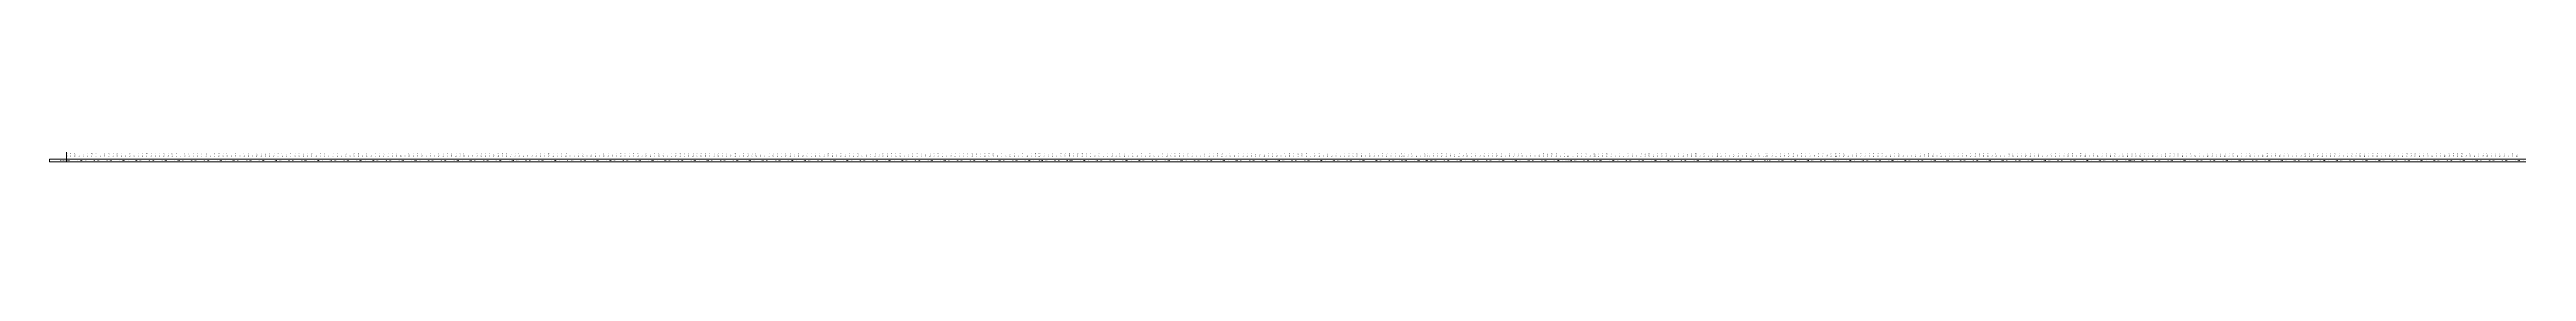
# Model space of a CAD drawing. Header units: metres. Extents: x 478603 to 489313, y 4282657 to 4289463.
# Drawn here: x 483157 to 486083, y 4288760 to 4288763 of the extents above; entities that cross this region are included whole.
import ezdxf

# ---------------------------------------------------------------- set-up
doc = ezdxf.new("R2010")
doc.units = ezdxf.units.M
for name, color, linetype, lineweight in [('PR_ENK_ARAMESAFE', 5, 'Continuous', 0), ('PR_ENK_Z', 96, 'Continuous', 0), ('PR_PROFIL', 153, 'Continuous', 0)]:
    doc.layers.add(name, color=color, linetype=linetype, lineweight=lineweight)
doc.styles.get("Standard").update_dxf_attribs({"font": 'times.ttf'})

msp = doc.modelspace()

# ---------------------------------------------------------------- linework, layer by layer
at = {"layer": 'PR_PROFIL'}
for p, q in [((483177, 4288763.3), (483177, 4288772.4)), ((483157, 4288763.3), (486082.5, 4288763.3)), ((483157, 4288760.3), (483157, 4288763.3)), ((483157, 4288760.3), (486082.5, 4288760.3)), ((483177, 4288760.3), (483177, 4288763.3))]:
    msp.add_line(p, q, dxfattribs=at)

# ---------------------------------------------------------------- texts
at = {"layer": 'PR_ENK_ARAMESAFE'}
for s, p in [('ARAMESAFE', (483168.7, 4288761.3)), ('5.00', (483178.1, 4288761.3)), ('5.00', (483183.1, 4288761.3)), ('5.00', (483188.1, 4288761.3)), ('5.00', (483193.1, 4288761.3)), ('5.00', (483198.1, 4288761.3)), ('5.00', (483203.1, 4288761.3)), ('5.00', (483208.1, 4288761.3)), ('5.00', (483213.1, 4288761.3)), ('5.00', (483218.1, 4288761.3)), ('5.00', (483223.1, 4288761.3)), ('5.00', (483228.1, 4288761.3)), ('5.00', (483233.1, 4288761.3)), ('5.00', (483238.1, 4288761.3)), ('5.00', (483243.1, 4288761.3)), ('5.00', (483248.1, 4288761.3)), ('5.00', (483253.1, 4288761.3)), ('5.00', (483258.1, 4288761.3)), ('5.00', (483263.1, 4288761.3)), ('5.00', (483268.1, 4288761.3)), ('5.00', (483273.1, 4288761.3)), ('5.00', (483278.1, 4288761.3)), ('5.00', (483283.1, 4288761.3)), ('5.00', (483288.1, 4288761.3)), ('5.00', (483293.1, 4288761.3)), ('5.00', (483298.1, 4288761.3)), ('5.00', (483303.1, 4288761.3)), ('5.00', (483308.1, 4288761.3)), ('5.00', (483313.1, 4288761.3)), ('5.00', (483318.1, 4288761.3)), ('5.00', (483323.1, 4288761.3)), ('5.00', (483328.1, 4288761.3)), ('5.00', (483333.1, 4288761.3)), ('5.00', (483338.1, 4288761.3)), ('5.00', (483343.1, 4288761.3)), ('5.00', (483348.1, 4288761.3)), ('5.00', (483353.1, 4288761.3)), ('5.00', (483358.1, 4288761.3)), ('5.00', (483363.1, 4288761.3)), ('5.00', (483368.1, 4288761.3)), ('5.00', (483373.1, 4288761.3)), ('5.00', (483378.1, 4288761.3)), ('5.00', (483383.1, 4288761.3)), ('5.00', (483388.1, 4288761.3)), ('5.00', (483393.1, 4288761.3)), ('5.00', (483398.1, 4288761.3)), ('5.00', (483403.1, 4288761.3)), ('5.00', (483408.1, 4288761.3)), ('5.00', (483413.1, 4288761.3)), ('5.00', (483418.1, 4288761.3)), ('5.00', (483423.1, 4288761.3)), ('5.00', (483428.1, 4288761.3)), ('5.00', (483433.1, 4288761.3)), ('5.00', (483438.1, 4288761.3)), ('5.00', (483443.1, 4288761.3)), ('5.00', (483448.1, 4288761.3)), ('5.00', (483453.1, 4288761.3)), ('5.00', (483458.1, 4288761.3)), ('5.00', (483463.1, 4288761.3)), ('5.00', (483468.1, 4288761.3)), ('5.00', (483473.1, 4288761.3)), ('5.00', (483478.1, 4288761.3)), ('5.00', (483483.1, 4288761.3)), ('5.00', (483488.1, 4288761.3)), ('5.00', (483493.1, 4288761.3)), ('5.00', (483498.1, 4288761.3)), ('5.00', (483503.1, 4288761.3)), ('5.00', (483508.1, 4288761.3)), ('5.00', (483513.1, 4288761.3)), ('5.00', (483518.1, 4288761.3)), ('5.00', (483523.1, 4288761.3)), ('5.00', (483528.1, 4288761.3)), ('5.00', (483533.1, 4288761.3)), ('5.00', (483538.1, 4288761.3)), ('5.00', (483543.1, 4288761.3)), ('5.00', (483548.1, 4288761.3)), ('5.00', (483553.1, 4288761.3)), ('5.00', (483558.1, 4288761.3)), ('5.00', (483563.1, 4288761.3)), ('5.00', (483568.1, 4288761.3)), ('5.00', (483573.1, 4288761.3)), ('5.00', (483578.1, 4288761.3)), ('5.00', (483583.1, 4288761.3)), ('5.00', (483588.1, 4288761.3)), ('5.00', (483593.1, 4288761.3)), ('5.00', (483598.1, 4288761.3)), ('5.00', (483603.1, 4288761.3)), ('5.00', (483608.1, 4288761.3)), ('5.00', (483613.1, 4288761.3)), ('5.00', (483618.1, 4288761.3)), ('5.00', (483623.1, 4288761.3)), ('5.00', (483628.1, 4288761.3)), ('5.00', (483633.1, 4288761.3)), ('5.00', (483638.1, 4288761.3)), ('5.00', (483643.1, 4288761.3)), ('5.00', (483648.1, 4288761.3)), ('5.00', (483653.1, 4288761.3)), ('5.00', (483658.1, 4288761.3)), ('5.00', (483663.1, 4288761.3)), ('5.00', (483668.1, 4288761.3)), ('5.00', (483673.1, 4288761.3)), ('5.00', (483678.1, 4288761.3)), ('5.00', (483683.1, 4288761.3)), ('5.00', (483688.1, 4288761.3)), ('5.00', (483693.1, 4288761.3)), ('5.00', (483698.1, 4288761.3)), ('5.00', (483703.1, 4288761.3)), ('5.00', (483708.1, 4288761.3)), ('5.00', (483713.1, 4288761.3)), ('5.00', (483718.1, 4288761.3)), ('5.00', (483723.1, 4288761.3)), ('5.00', (483728.1, 4288761.3)), ('5.00', (483733.1, 4288761.3)), ('5.00', (483738.1, 4288761.3)), ('5.00', (483743.1, 4288761.3)), ('5.00', (483748.1, 4288761.3)), ('5.00', (483753.1, 4288761.3)), ('5.00', (483758.1, 4288761.3)), ('5.00', (483763.1, 4288761.3)), ('0.55', (483765.9, 4288761.3)), ('4.45', (483768.4, 4288761.3)), ('5.00', (483773.1, 4288761.3)), ('5.00', (483778.1, 4288761.3)), ('5.00', (483783.1, 4288761.3)), ('5.00', (483788.1, 4288761.3)), ('5.00', (483793.1, 4288761.3)), ('5.00', (483798.1, 4288761.3)), ('5.00', (483803.1, 4288761.3)), ('5.00', (483808.1, 4288761.3)), ('5.00', (483813.1, 4288761.3)), ('5.00', (483818.1, 4288761.3)), ('5.00', (483823.1, 4288761.3)), ('5.00', (483828.1, 4288761.3)), ('5.00', (483833.1, 4288761.3)), ('5.00', (483838.1, 4288761.3)), ('5.00', (483843.1, 4288761.3)), ('5.00', (483848.1, 4288761.3)), ('5.00', (483853.1, 4288761.3)), ('5.00', (483858.1, 4288761.3)), ('5.00', (483863.1, 4288761.3)), ('5.00', (483868.1, 4288761.3)), ('5.00', (483873.1, 4288761.3)), ('5.00', (483878.1, 4288761.3)), ('5.00', (483883.1, 4288761.3)), ('5.00', (483888.1, 4288761.3)), ('5.00', (483893.1, 4288761.3)), ('5.00', (483898.1, 4288761.3)), ('5.00', (483903.1, 4288761.3)), ('5.00', (483908.1, 4288761.3)), ('5.00', (483913.1, 4288761.3)), ('5.00', (483918.1, 4288761.3)), ('5.00', (483923.1, 4288761.3)), ('5.00', (483928.1, 4288761.3)), ('5.00', (483933.1, 4288761.3)), ('5.00', (483938.1, 4288761.3)), ('5.00', (483943.1, 4288761.3)), ('5.00', (483948.1, 4288761.3)), ('5.00', (483953.1, 4288761.3)), ('5.00', (483958.1, 4288761.3)), ('5.00', (483963.1, 4288761.3)), ('5.00', (483968.1, 4288761.3)), ('5.00', (483973.1, 4288761.3)), ('5.00', (483978.1, 4288761.3)), ('5.00', (483983.1, 4288761.3)), ('5.00', (483988.1, 4288761.3)), ('5.00', (483993.1, 4288761.3)), ('5.00', (483998.1, 4288761.3)), ('5.00', (484003.1, 4288761.3)), ('5.00', (484008.1, 4288761.3)), ('5.00', (484013.1, 4288761.3)), ('5.00', (484018.1, 4288761.3)), ('5.00', (484023.1, 4288761.3)), ('5.00', (484028.1, 4288761.3)), ('5.00', (484033.1, 4288761.3)), ('5.00', (484038.1, 4288761.3)), ('5.00', (484043.1, 4288761.3)), ('5.00', (484048.1, 4288761.3)), ('5.00', (484053.1, 4288761.3)), ('5.00', (484058.1, 4288761.3)), ('5.00', (484063.1, 4288761.3)), ('5.00', (484068.1, 4288761.3)), ('5.00', (484073.1, 4288761.3)), ('5.00', (484078.1, 4288761.3)), ('5.00', (484083.1, 4288761.3)), ('5.00', (484088.1, 4288761.3)), ('5.00', (484093.1, 4288761.3)), ('5.00', (484098.1, 4288761.3)), ('5.00', (484103.1, 4288761.3)), ('5.00', (484108.1, 4288761.3)), ('5.00', (484113.1, 4288761.3)), ('5.00', (484118.1, 4288761.3)), ('5.00', (484123.1, 4288761.3)), ('5.00', (484128.1, 4288761.3)), ('5.00', (484133.1, 4288761.3)), ('5.00', (484138.1, 4288761.3)), ('5.00', (484143.1, 4288761.3)), ('5.00', (484148.1, 4288761.3)), ('5.00', (484153.1, 4288761.3)), ('5.00', (484158.1, 4288761.3)), ('5.00', (484163.1, 4288761.3)), ('5.00', (484168.1, 4288761.3)), ('5.00', (484173.1, 4288761.3)), ('5.00', (484178.1, 4288761.3)), ('5.00', (484183.1, 4288761.3)), ('5.00', (484188.1, 4288761.3)), ('5.00', (484193.1, 4288761.3)), ('5.00', (484198.1, 4288761.3)), ('5.00', (484203.1, 4288761.3)), ('5.00', (484208.1, 4288761.3)), ('5.00', (484213.1, 4288761.3)), ('5.00', (484218.1, 4288761.3)), ('5.00', (484223.1, 4288761.3)), ('5.00', (484228.1, 4288761.3)), ('5.00', (484233.1, 4288761.3)), ('5.00', (484238.1, 4288761.3)), ('5.00', (484243.1, 4288761.3)), ('5.00', (484248.1, 4288761.3)), ('5.00', (484253.1, 4288761.3)), ('5.00', (484258.1, 4288761.3)), ('5.00', (484263.1, 4288761.3)), ('5.00', (484268.1, 4288761.3)), ('5.00', (484273.1, 4288761.3)), ('5.00', (484278.1, 4288761.3)), ('5.00', (484283.1, 4288761.3)), ('5.00', (484288.1, 4288761.3)), ('5.00', (484293.1, 4288761.3)), ('5.00', (484298.1, 4288761.3)), ('5.00', (484303.1, 4288761.3)), ('5.00', (484308.1, 4288761.3)), ('5.00', (484313.1, 4288761.3)), ('5.00', (484318.1, 4288761.3)), ('3.59', (484322.4, 4288761.3)), ('1.41', (484324.9, 4288761.3)), ('5.00', (484328.1, 4288761.3)), ('5.00', (484333.1, 4288761.3)), ('5.00', (484338.1, 4288761.3)), ('5.00', (484343.1, 4288761.3)), ('5.00', (484348.1, 4288761.3)), ('5.00', (484353.1, 4288761.3)), ('4.81', (484358, 4288761.3)), ('0.19', (484360.5, 4288761.3)), ('5.00', (484363.1, 4288761.3)), ('5.00', (484368.1, 4288761.3)), ('5.00', (484373.1, 4288761.3)), ('5.00', (484378.1, 4288761.3)), ('5.00', (484383.1, 4288761.3)), ('5.00', (484388.1, 4288761.3)), ('5.00', (484393.1, 4288761.3)), ('5.00', (484398.1, 4288761.3)), ('5.00', (484403.1, 4288761.3)), ('5.00', (484408.1, 4288761.3)), ('5.00', (484413.1, 4288761.3)), ('5.00', (484418.1, 4288761.3)), ('5.00', (484423.1, 4288761.3)), ('5.00', (484428.1, 4288761.3)), ('5.00', (484433.1, 4288761.3)), ('5.00', (484438.1, 4288761.3)), ('5.00', (484443.1, 4288761.3)), ('5.00', (484448.1, 4288761.3)), ('5.00', (484453.1, 4288761.3)), ('5.00', (484458.1, 4288761.3)), ('5.00', (484463.1, 4288761.3)), ('5.00', (484468.1, 4288761.3)), ('5.00', (484473.1, 4288761.3)), ('5.00', (484478.1, 4288761.3)), ('5.00', (484483.1, 4288761.3)), ('5.00', (484488.1, 4288761.3)), ('5.00', (484493.1, 4288761.3)), ('5.00', (484498.1, 4288761.3)), ('5.00', (484503.1, 4288761.3)), ('5.00', (484508.1, 4288761.3)), ('5.00', (484513.1, 4288761.3)), ('5.00', (484518.1, 4288761.3)), ('5.00', (484523.1, 4288761.3)), ('5.00', (484528.1, 4288761.3)), ('5.00', (484533.1, 4288761.3)), ('5.00', (484538.1, 4288761.3)), ('5.00', (484543.1, 4288761.3)), ('5.00', (484548.1, 4288761.3)), ('5.00', (484553.1, 4288761.3)), ('5.00', (484558.1, 4288761.3)), ('5.00', (484563.1, 4288761.3)), ('5.00', (484568.1, 4288761.3)), ('5.00', (484573.1, 4288761.3)), ('5.00', (484578.1, 4288761.3)), ('5.00', (484583.1, 4288761.3)), ('5.00', (484588.1, 4288761.3)), ('5.00', (484593.1, 4288761.3)), ('5.00', (484598.1, 4288761.3)), ('5.00', (484603.1, 4288761.3)), ('5.00', (484608.1, 4288761.3)), ('5.00', (484613.1, 4288761.3)), ('5.00', (484618.1, 4288761.3)), ('5.00', (484623.1, 4288761.3)), ('5.00', (484628.1, 4288761.3)), ('5.00', (484633.1, 4288761.3)), ('5.00', (484638.1, 4288761.3)), ('5.00', (484643.1, 4288761.3)), ('5.00', (484648.1, 4288761.3)), ('5.00', (484653.1, 4288761.3)), ('5.00', (484658.1, 4288761.3)), ('5.00', (484663.1, 4288761.3)), ('5.00', (484668.1, 4288761.3)), ('5.00', (484673.1, 4288761.3)), ('5.00', (484678.1, 4288761.3)), ('5.00', (484683.1, 4288761.3)), ('5.00', (484688.1, 4288761.3)), ('5.00', (484693.1, 4288761.3)), ('5.00', (484698.1, 4288761.3)), ('5.00', (484703.1, 4288761.3)), ('5.00', (484708.1, 4288761.3)), ('5.00', (484713.1, 4288761.3)), ('5.00', (484718.1, 4288761.3)), ('5.00', (484723.1, 4288761.3)), ('5.00', (484728.1, 4288761.3)), ('5.00', (484733.1, 4288761.3)), ('5.00', (484738.1, 4288761.3)), ('5.00', (484743.1, 4288761.3)), ('5.00', (484748.1, 4288761.3)), ('2.81', (484752, 4288761.3)), ('2.19', (484754.5, 4288761.3)), ('5.00', (484758.1, 4288761.3)), ('5.00', (484763.1, 4288761.3)), ('5.00', (484768.1, 4288761.3)), ('5.00', (484773.1, 4288761.3)), ('5.00', (484778.1, 4288761.3)), ('3.23', (484782.2, 4288761.3)), ('1.77', (484784.7, 4288761.3)), ('5.00', (484788.1, 4288761.3)), ('5.00', (484793.1, 4288761.3)), ('5.00', (484798.1, 4288761.3)), ('5.00', (484803.1, 4288761.3)), ('5.00', (484808.1, 4288761.3)), ('5.00', (484813.1, 4288761.3)), ('5.00', (484818.1, 4288761.3)), ('5.00', (484823.1, 4288761.3)), ('5.00', (484828.1, 4288761.3)), ('5.00', (484833.1, 4288761.3)), ('5.00', (484838.1, 4288761.3)), ('5.00', (484843.1, 4288761.3)), ('5.00', (484848.1, 4288761.3)), ('5.00', (484853.1, 4288761.3)), ('5.00', (484858.1, 4288761.3)), ('5.00', (484863.1, 4288761.3)), ('5.00', (484868.1, 4288761.3)), ('5.00', (484873.1, 4288761.3)), ('5.00', (484878.1, 4288761.3)), ('5.00', (484883.1, 4288761.3)), ('5.00', (484888.1, 4288761.3)), ('5.00', (484893.1, 4288761.3)), ('5.00', (484898.1, 4288761.3)), ('5.00', (484903.1, 4288761.3)), ('5.00', (484908.1, 4288761.3)), ('5.00', (484913.1, 4288761.3)), ('5.00', (484918.1, 4288761.3)), ('5.00', (484923.1, 4288761.3)), ('5.00', (484928.1, 4288761.3)), ('5.00', (484933.1, 4288761.3)), ('5.00', (484938.1, 4288761.3)), ('5.00', (484943.1, 4288761.3)), ('3.36', (484947.3, 4288761.3)), ('1.64', (484949.8, 4288761.3)), ('5.00', (484953.1, 4288761.3)), ('5.00', (484958.1, 4288761.3)), ('5.00', (484963.1, 4288761.3)), ('5.00', (484968.1, 4288761.3)), ('5.00', (484973.1, 4288761.3)), ('5.00', (484978.1, 4288761.3)), ('1.19', (484981.2, 4288761.3)), ('3.81', (484983.7, 4288761.3)), ('5.00', (484988.1, 4288761.3)), ('5.00', (484993.1, 4288761.3)), ('5.00', (484998.1, 4288761.3)), ('5.00', (485003.1, 4288761.3)), ('5.00', (485008.1, 4288761.3)), ('5.00', (485013.1, 4288761.3)), ('5.00', (485018.1, 4288761.3)), ('5.00', (485023.1, 4288761.3)), ('5.00', (485028.1, 4288761.3)), ('5.00', (485033.1, 4288761.3)), ('5.00', (485038.1, 4288761.3)), ('5.00', (485043.1, 4288761.3)), ('5.00', (485048.1, 4288761.3)), ('5.00', (485053.1, 4288761.3)), ('5.00', (485058.1, 4288761.3)), ('5.00', (485063.1, 4288761.3)), ('5.00', (485068.1, 4288761.3)), ('5.00', (485073.1, 4288761.3)), ('5.00', (485078.1, 4288761.3)), ('5.00', (485083.1, 4288761.3)), ('5.00', (485088.1, 4288761.3)), ('5.00', (485093.1, 4288761.3)), ('5.00', (485098.1, 4288761.3)), ('5.00', (485103.1, 4288761.3)), ('5.00', (485108.1, 4288761.3)), ('5.00', (485113.1, 4288761.3)), ('5.00', (485118.1, 4288761.3)), ('5.00', (485123.1, 4288761.3)), ('0.70', (485126, 4288761.3)), ('4.30', (485128.5, 4288761.3)), ('5.00', (485133.1, 4288761.3)), ('5.00', (485138.1, 4288761.3)), ('5.00', (485143.1, 4288761.3)), ('5.00', (485148.1, 4288761.3)), ('5.00', (485153.1, 4288761.3)), ('5.00', (485158.1, 4288761.3)), ('5.00', (485163.1, 4288761.3)), ('5.00', (485168.1, 4288761.3)), ('5.00', (485173.1, 4288761.3)), ('5.00', (485178.1, 4288761.3)), ('3.16', (485182.2, 4288761.3)), ('1.84', (485184.7, 4288761.3)), ('5.00', (485188.1, 4288761.3)), ('5.00', (485193.1, 4288761.3)), ('5.00', (485198.1, 4288761.3)), ('5.00', (485203.1, 4288761.3)), ('5.00', (485208.1, 4288761.3)), ('5.00', (485213.1, 4288761.3)), ('5.00', (485218.1, 4288761.3)), ('5.00', (485223.1, 4288761.3)), ('5.00', (485228.1, 4288761.3)), ('5.00', (485233.1, 4288761.3)), ('5.00', (485238.1, 4288761.3)), ('5.00', (485243.1, 4288761.3)), ('5.00', (485248.1, 4288761.3)), ('5.00', (485253.1, 4288761.3)), ('5.00', (485258.1, 4288761.3)), ('5.00', (485263.1, 4288761.3)), ('1.30', (485266.3, 4288761.3)), ('3.70', (485268.8, 4288761.3)), ('5.00', (485273.1, 4288761.3)), ('5.00', (485278.1, 4288761.3)), ('5.00', (485283.1, 4288761.3)), ('5.00', (485288.1, 4288761.3)), ('5.00', (485293.1, 4288761.3)), ('5.00', (485298.1, 4288761.3)), ('5.00', (485303.1, 4288761.3)), ('5.00', (485308.1, 4288761.3)), ('5.00', (485313.1, 4288761.3)), ('5.00', (485318.1, 4288761.3)), ('5.00', (485323.1, 4288761.3)), ('5.00', (485328.1, 4288761.3)), ('5.00', (485333.1, 4288761.3)), ('5.00', (485338.1, 4288761.3)), ('5.00', (485343.1, 4288761.3)), ('5.00', (485348.1, 4288761.3)), ('5.00', (485353.1, 4288761.3)), ('5.00', (485358.1, 4288761.3)), ('5.00', (485363.1, 4288761.3)), ('5.00', (485368.1, 4288761.3)), ('5.00', (485373.1, 4288761.3)), ('5.00', (485378.1, 4288761.3)), ('5.00', (485383.1, 4288761.3)), ('5.00', (485388.1, 4288761.3)), ('5.00', (485393.1, 4288761.3)), ('5.00', (485398.1, 4288761.3)), ('5.00', (485403.1, 4288761.3)), ('5.00', (485408.1, 4288761.3)), ('5.00', (485413.1, 4288761.3)), ('5.00', (485418.1, 4288761.3)), ('5.00', (485423.1, 4288761.3)), ('5.00', (485428.1, 4288761.3)), ('5.00', (485433.1, 4288761.3)), ('5.00', (485438.1, 4288761.3)), ('5.00', (485443.1, 4288761.3)), ('5.00', (485448.1, 4288761.3)), ('5.00', (485453.1, 4288761.3)), ('5.00', (485458.1, 4288761.3)), ('5.00', (485463.1, 4288761.3)), ('5.00', (485468.1, 4288761.3)), ('5.00', (485473.1, 4288761.3)), ('5.00', (485478.1, 4288761.3)), ('5.00', (485483.1, 4288761.3)), ('5.00', (485488.1, 4288761.3)), ('5.00', (485493.1, 4288761.3)), ('5.00', (485498.1, 4288761.3)), ('5.00', (485503.1, 4288761.3)), ('5.00', (485508.1, 4288761.3)), ('5.00', (485513.1, 4288761.3)), ('5.00', (485518.1, 4288761.3)), ('5.00', (485523.1, 4288761.3)), ('5.00', (485528.1, 4288761.3)), ('5.00', (485533.1, 4288761.3)), ('5.00', (485538.1, 4288761.3)), ('5.00', (485543.1, 4288761.3)), ('5.00', (485548.1, 4288761.3)), ('5.00', (485553.1, 4288761.3)), ('5.00', (485558.1, 4288761.3)), ('5.00', (485563.1, 4288761.3)), ('5.00', (485568.1, 4288761.3)), ('5.00', (485573.1, 4288761.3)), ('5.00', (485578.1, 4288761.3)), ('5.00', (485583.1, 4288761.3)), ('5.00', (485588.1, 4288761.3)), ('5.00', (485593.1, 4288761.3)), ('5.00', (485598.1, 4288761.3)), ('5.00', (485603.1, 4288761.3)), ('5.00', (485608.1, 4288761.3)), ('5.00', (485613.1, 4288761.3)), ('0.37', (485615.8, 4288761.3)), ('4.63', (485618.3, 4288761.3)), ('5.00', (485623.1, 4288761.3)), ('5.00', (485628.1, 4288761.3)), ('5.00', (485633.1, 4288761.3)), ('5.00', (485638.1, 4288761.3)), ('5.00', (485643.1, 4288761.3)), ('5.00', (485648.1, 4288761.3)), ('5.00', (485653.1, 4288761.3)), ('5.00', (485658.1, 4288761.3)), ('5.00', (485663.1, 4288761.3)), ('5.00', (485668.1, 4288761.3)), ('5.00', (485673.1, 4288761.3)), ('5.00', (485678.1, 4288761.3)), ('5.00', (485683.1, 4288761.3)), ('5.00', (485688.1, 4288761.3)), ('5.00', (485693.1, 4288761.3)), ('5.00', (485698.1, 4288761.3)), ('5.00', (485703.1, 4288761.3)), ('5.00', (485708.1, 4288761.3)), ('5.00', (485713.1, 4288761.3)), ('5.00', (485718.1, 4288761.3)), ('5.00', (485723.1, 4288761.3)), ('5.00', (485728.1, 4288761.3)), ('5.00', (485733.1, 4288761.3)), ('5.00', (485738.1, 4288761.3)), ('5.00', (485743.1, 4288761.3)), ('5.00', (485748.1, 4288761.3)), ('5.00', (485753.1, 4288761.3)), ('5.00', (485758.1, 4288761.3)), ('5.00', (485763.1, 4288761.3)), ('5.00', (485768.1, 4288761.3)), ('5.00', (485773.1, 4288761.3)), ('5.00', (485778.1, 4288761.3)), ('5.00', (485783.1, 4288761.3)), ('5.00', (485788.1, 4288761.3)), ('5.00', (485793.1, 4288761.3)), ('5.00', (485798.1, 4288761.3)), ('5.00', (485803.1, 4288761.3)), ('5.00', (485808.1, 4288761.3)), ('5.00', (485813.1, 4288761.3)), ('5.00', (485818.1, 4288761.3)), ('5.00', (485823.1, 4288761.3)), ('5.00', (485828.1, 4288761.3)), ('5.00', (485833.1, 4288761.3)), ('5.00', (485838.1, 4288761.3)), ('5.00', (485843.1, 4288761.3)), ('5.00', (485848.1, 4288761.3)), ('5.00', (485853.1, 4288761.3)), ('5.00', (485858.1, 4288761.3)), ('5.00', (485863.1, 4288761.3)), ('5.00', (485868.1, 4288761.3)), ('5.00', (485873.1, 4288761.3)), ('5.00', (485878.1, 4288761.3)), ('5.00', (485883.1, 4288761.3)), ('5.00', (485888.1, 4288761.3)), ('5.00', (485893.1, 4288761.3)), ('5.00', (485898.1, 4288761.3)), ('5.00', (485903.1, 4288761.3)), ('5.00', (485908.1, 4288761.3)), ('5.00', (485913.1, 4288761.3)), ('5.00', (485918.1, 4288761.3)), ('5.00', (485923.1, 4288761.3)), ('5.00', (485928.1, 4288761.3)), ('5.00', (485933.1, 4288761.3)), ('5.00', (485938.1, 4288761.3)), ('5.00', (485943.1, 4288761.3)), ('5.00', (485948.1, 4288761.3)), ('5.00', (485953.1, 4288761.3)), ('5.00', (485958.1, 4288761.3)), ('5.00', (485963.1, 4288761.3)), ('5.00', (485968.1, 4288761.3)), ('5.00', (485973.1, 4288761.3)), ('5.00', (485978.1, 4288761.3)), ('5.00', (485983.1, 4288761.3)), ('5.00', (485988.1, 4288761.3)), ('5.00', (485993.1, 4288761.3)), ('5.00', (485998.1, 4288761.3)), ('5.00', (486003.1, 4288761.3)), ('5.00', (486008.1, 4288761.3)), ('5.00', (486013.1, 4288761.3)), ('5.00', (486018.1, 4288761.3)), ('5.00', (486023.1, 4288761.3)), ('5.00', (486028.1, 4288761.3)), ('5.00', (486033.1, 4288761.3)), ('5.00', (486038.1, 4288761.3)), ('5.00', (486043.1, 4288761.3)), ('5.00', (486048.1, 4288761.3)), ('5.00', (486053.1, 4288761.3)), ('5.00', (486058.1, 4288761.3)), ('5.00', (486063.1, 4288761.3)), ('5.00', (486068.1, 4288761.3)), ('5.00', (486073.1, 4288761.3)), ('5.00', (486078.1, 4288761.3)), ('0.49', (486080.8, 4288761.3))]:
    msp.add_text(s, height=1, dxfattribs=at).set_placement(p)
at = {"layer": 'PR_ENK_Z'}
for s, p in [('948.429', (483178.2, 4288765.9)), ('948.841', (483182.5, 4288765.9)), ('948.762', (483187.5, 4288765.9)), ('948.583', (483192.5, 4288765.9)), ('948.405', (483197.5, 4288765.9)), ('948.442', (483202.5, 4288765.9)), ('948.211', (483207.5, 4288765.9)), ('947.931', (483212.5, 4288765.9)), ('947.668', (483217.5, 4288765.9)), ('947.552', (483222.5, 4288765.9)), ('947.394', (483227.5, 4288765.9)), ('947.127', (483232.5, 4288765.9)), ('946.888', (483237.5, 4288765.9)), ('946.787', (483242.5, 4288765.9)), ('946.666', (483247.5, 4288765.9)), ('946.581', (483252.5, 4288765.9)), ('946.495', (483257.5, 4288765.9)), ('946.372', (483262.5, 4288765.9)), ('946.181', (483267.5, 4288765.9)), ('946.011', (483272.5, 4288765.9)), ('945.837', (483277.5, 4288765.9)), ('945.627', (483282.5, 4288765.9)), ('945.403', (483287.5, 4288765.9)), ('945.114', (483292.5, 4288765.9)), ('944.820', (483297.5, 4288765.9)), ('944.625', (483302.5, 4288765.9)), ('944.414', (483307.5, 4288765.9)), ('944.166', (483312.5, 4288765.9)), ('943.888', (483317.5, 4288765.9)), ('943.554', (483322.5, 4288765.9)), ('943.216', (483327.5, 4288765.9)), ('942.801', (483332.5, 4288765.9)), ('942.372', (483337.5, 4288765.9)), ('941.906', (483342.5, 4288765.9)), ('941.538', (483347.5, 4288765.9)), ('941.059', (483352.5, 4288765.9)), ('940.716', (483357.5, 4288765.9)), ('940.192', (483362.5, 4288765.9)), ('939.686', (483367.5, 4288765.9)), ('939.494', (483372.5, 4288765.9)), ('939.417', (483377.5, 4288765.9)), ('939.359', (483382.5, 4288765.9)), ('939.297', (483387.5, 4288765.9)), ('939.296', (483392.5, 4288765.9)), ('939.503', (483397.5, 4288765.9)), ('939.784', (483402.5, 4288765.9)), ('940.072', (483407.5, 4288765.9)), ('940.452', (483412.5, 4288765.9)), ('940.620', (483417.5, 4288765.9)), ('940.825', (483422.5, 4288765.9)), ('941.021', (483427.5, 4288765.9)), ('941.068', (483432.5, 4288765.9)), ('941.109', (483437.5, 4288765.9)), ('941.014', (483442.5, 4288765.9)), ('940.957', (483447.5, 4288765.9)), ('940.962', (483452.5, 4288765.9)), ('940.942', (483457.5, 4288765.9)), ('940.907', (483462.5, 4288765.9)), ('940.872', (483467.5, 4288765.9)), ('940.847', (483472.5, 4288765.9)), ('940.841', (483477.5, 4288765.9)), ('940.820', (483482.5, 4288765.9)), ('940.909', (483487.5, 4288765.9)), ('941.025', (483492.5, 4288765.9)), ('941.131', (483497.5, 4288765.9)), ('941.066', (483502.5, 4288765.9)), ('940.943', (483507.5, 4288765.9)), ('940.923', (483512.5, 4288765.9)), ('940.983', (483517.5, 4288765.9)), ('940.910', (483522.5, 4288765.9)), ('940.783', (483527.5, 4288765.9)), ('940.628', (483532.5, 4288765.9)), ('940.444', (483537.5, 4288765.9)), ('940.342', (483542.5, 4288765.9)), ('940.297', (483547.5, 4288765.9)), ('940.274', (483552.5, 4288765.9)), ('940.165', (483557.5, 4288765.9)), ('940.012', (483562.5, 4288765.9)), ('939.893', (483567.5, 4288765.9)), ('939.774', (483572.5, 4288765.9)), ('939.653', (483577.5, 4288765.9)), ('939.523', (483582.5, 4288765.9)), ('939.368', (483587.5, 4288765.9)), ('939.114', (483592.5, 4288765.9)), ('938.933', (483597.5, 4288765.9)), ('938.805', (483602.5, 4288765.9)), ('938.644', (483607.5, 4288765.9)), ('938.506', (483612.5, 4288765.9)), ('938.338', (483617.5, 4288765.9)), ('938.243', (483622.5, 4288765.9)), ('937.947', (483627.5, 4288765.9)), ('937.645', (483632.5, 4288765.9)), ('937.440', (483637.5, 4288765.9)), ('937.254', (483642.5, 4288765.9)), ('937.063', (483647.5, 4288765.9)), ('936.876', (483652.5, 4288765.9)), ('936.700', (483657.5, 4288765.9)), ('936.512', (483662.5, 4288765.9)), ('936.322', (483667.5, 4288765.9)), ('936.161', (483672.5, 4288765.9)), ('935.916', (483677.5, 4288765.9)), ('935.602', (483682.5, 4288765.9)), ('935.414', (483687.5, 4288765.9)), ('935.211', (483692.5, 4288765.9)), ('934.886', (483697.5, 4288765.9)), ('934.644', (483702.5, 4288765.9)), ('934.387', (483707.5, 4288765.9)), ('934.190', (483712.5, 4288765.9)), ('933.999', (483717.5, 4288765.9)), ('933.735', (483722.5, 4288765.9)), ('933.500', (483727.5, 4288765.9)), ('933.239', (483732.5, 4288765.9)), ('933.005', (483737.5, 4288765.9)), ('932.884', (483742.5, 4288765.9)), ('932.616', (483747.5, 4288765.9)), ('932.343', (483752.5, 4288765.9)), ('932.097', (483757.5, 4288765.9)), ('931.820', (483762.5, 4288765.9)), ('931.564', (483767.5, 4288765.9)), ('931.544', (483768.1, 4288765.9)), ('931.403', (483772.5, 4288765.9)), ('931.230', (483777.5, 4288765.9)), ('931.098', (483782.5, 4288765.9)), ('930.974', (483787.5, 4288765.9)), ('930.925', (483792.5, 4288765.9)), ('930.829', (483797.5, 4288765.9)), ('930.758', (483802.5, 4288765.9)), ('930.693', (483807.5, 4288765.9)), ('930.603', (483812.5, 4288765.9)), ('930.423', (483817.5, 4288765.9)), ('930.205', (483822.5, 4288765.9)), ('930.028', (483827.5, 4288765.9)), ('929.917', (483832.5, 4288765.9)), ('929.651', (483837.5, 4288765.9)), ('929.370', (483842.5, 4288765.9)), ('929.081', (483847.5, 4288765.9)), ('928.794', (483852.5, 4288765.9)), ('928.508', (483857.5, 4288765.9)), ('928.274', (483862.5, 4288765.9)), ('928.107', (483867.5, 4288765.9)), ('927.921', (483872.5, 4288765.9)), ('927.709', (483877.5, 4288765.9)), ('927.442', (483882.5, 4288765.9)), ('927.380', (483887.5, 4288765.9)), ('927.346', (483892.5, 4288765.9)), ('927.421', (483897.5, 4288765.9)), ('927.301', (483902.5, 4288765.9)), ('927.242', (483907.5, 4288765.9)), ('927.198', (483912.5, 4288765.9)), ('927.180', (483917.5, 4288765.9)), ('927.164', (483922.5, 4288765.9)), ('927.113', (483927.5, 4288765.9)), ('926.917', (483932.5, 4288765.9)), ('926.772', (483937.5, 4288765.9)), ('926.754', (483942.5, 4288765.9)), ('926.738', (483947.5, 4288765.9)), ('926.730', (483952.5, 4288765.9)), ('926.767', (483957.5, 4288765.9)), ('926.922', (483962.5, 4288765.9)), ('927.019', (483967.5, 4288765.9)), ('927.093', (483972.5, 4288765.9)), ('927.125', (483977.5, 4288765.9)), ('927.179', (483982.5, 4288765.9)), ('927.257', (483987.5, 4288765.9)), ('927.288', (483992.5, 4288765.9)), ('927.298', (483997.5, 4288765.9)), ('927.359', (484002.5, 4288765.9)), ('927.372', (484007.5, 4288765.9)), ('927.348', (484012.5, 4288765.9)), ('927.362', (484017.5, 4288765.9)), ('927.304', (484022.5, 4288765.9)), ('927.246', (484027.5, 4288765.9)), ('927.286', (484032.5, 4288765.9)), ('927.295', (484037.5, 4288765.9)), ('927.213', (484042.5, 4288765.9)), ('927.146', (484047.5, 4288765.9)), ('927.078', (484052.5, 4288765.9)), ('927.007', (484057.5, 4288765.9)), ('926.962', (484062.5, 4288765.9)), ('926.894', (484067.5, 4288765.9)), ('926.759', (484072.5, 4288765.9)), ('926.613', (484077.5, 4288765.9)), ('926.449', (484082.5, 4288765.9)), ('926.286', (484087.5, 4288765.9)), ('926.113', (484092.5, 4288765.9)), ('925.933', (484097.5, 4288765.9)), ('925.727', (484102.5, 4288765.9)), ('925.504', (484107.5, 4288765.9)), ('925.251', (484112.5, 4288765.9)), ('924.999', (484117.5, 4288765.9)), ('924.760', (484122.5, 4288765.9)), ('924.544', (484127.5, 4288765.9)), ('924.185', (484132.5, 4288765.9)), ('923.792', (484137.5, 4288765.9)), ('923.352', (484142.5, 4288765.9)), ('922.886', (484147.5, 4288765.9)), ('922.511', (484152.5, 4288765.9)), ('922.187', (484157.5, 4288765.9)), ('921.571', (484162.5, 4288765.9)), ('920.388', (484167.5, 4288765.9)), ('919.783', (484172.5, 4288765.9)), ('919.333', (484177.5, 4288765.9)), ('918.812', (484182.5, 4288765.9)), ('918.273', (484187.5, 4288765.9)), ('917.724', (484192.5, 4288765.9)), ('917.178', (484197.5, 4288765.9)), ('916.654', (484202.5, 4288765.9)), ('916.131', (484207.5, 4288765.9)), ('915.593', (484212.5, 4288765.9)), ('915.059', (484217.5, 4288765.9)), ('914.546', (484222.5, 4288765.9)), ('914.033', (484227.5, 4288765.9)), ('913.474', (484232.5, 4288765.9)), ('912.915', (484237.5, 4288765.9)), ('912.383', (484242.5, 4288765.9)), ('911.941', (484247.5, 4288765.9)), ('911.491', (484252.5, 4288765.9)), ('911.047', (484257.5, 4288765.9)), ('910.541', (484262.5, 4288765.9)), ('910.144', (484267.5, 4288765.9)), ('909.761', (484272.5, 4288765.9)), ('909.746', (484277.5, 4288765.9)), ('910.201', (484282.5, 4288765.9)), ('910.893', (484287.5, 4288765.9)), ('911.749', (484292.5, 4288765.9)), ('912.706', (484297.5, 4288765.9)), ('913.565', (484302.5, 4288765.9)), ('914.475', (484307.5, 4288765.9)), ('915.444', (484312.5, 4288765.9)), ('916.302', (484317.5, 4288765.9)), ('916.951', (484322.5, 4288765.9)), ('917.218', (484326.1, 4288765.9)), ('917.331', (484327.5, 4288765.9)), ('918.178', (484332.5, 4288765.9)), ('918.722', (484337.5, 4288765.9)), ('919.158', (484342.5, 4288765.9)), ('919.605', (484347.5, 4288765.9)), ('919.911', (484352.5, 4288765.9)), ('920.188', (484357.5, 4288765.9)), ('920.405', (484362.4, 4288765.9)), ('920.413', (484362.5, 4288765.9)), ('920.631', (484367.5, 4288765.9)), ('920.872', (484372.5, 4288765.9)), ('921.091', (484377.5, 4288765.9)), ('921.274', (484382.5, 4288765.9)), ('921.406', (484387.5, 4288765.9)), ('921.536', (484392.5, 4288765.9)), ('921.691', (484397.5, 4288765.9)), ('921.865', (484402.5, 4288765.9)), ('922.008', (484407.5, 4288765.9)), ('922.108', (484412.5, 4288765.9)), ('922.089', (484417.5, 4288765.9)), ('922.097', (484422.5, 4288765.9)), ('922.127', (484427.5, 4288765.9)), ('922.195', (484432.5, 4288765.9)), ('922.188', (484437.5, 4288765.9)), ('922.133', (484442.5, 4288765.9)), ('922.117', (484447.5, 4288765.9)), ('922.158', (484452.5, 4288765.9)), ('921.991', (484457.5, 4288765.9)), ('921.889', (484462.5, 4288765.9)), ('922.100', (484467.5, 4288765.9)), ('922.173', (484472.5, 4288765.9)), ('921.542', (484477.5, 4288765.9)), ('920.776', (484482.5, 4288765.9)), ('920.459', (484487.5, 4288765.9)), ('920.114', (484492.5, 4288765.9)), ('920.002', (484497.5, 4288765.9)), ('919.879', (484502.5, 4288765.9)), ('919.463', (484507.5, 4288765.9)), ('919.268', (484512.5, 4288765.9)), ('919.105', (484517.5, 4288765.9)), ('918.523', (484522.5, 4288765.9)), ('917.745', (484527.5, 4288765.9)), ('916.504', (484532.5, 4288765.9)), ('916.063', (484537.5, 4288765.9)), ('914.952', (484542.5, 4288765.9)), ('916.738', (484547.5, 4288765.9)), ('918.424', (484552.5, 4288765.9)), ('920.365', (484557.5, 4288765.9)), ('922.144', (484562.5, 4288765.9)), ('923.845', (484567.5, 4288765.9)), ('924.984', (484572.5, 4288765.9)), ('925.180', (484577.5, 4288765.9)), ('925.490', (484582.5, 4288765.9)), ('925.700', (484587.5, 4288765.9)), ('925.874', (484592.5, 4288765.9)), ('926.064', (484597.5, 4288765.9)), ('926.283', (484602.5, 4288765.9)), ('926.469', (484607.5, 4288765.9)), ('926.696', (484612.5, 4288765.9)), ('926.900', (484617.5, 4288765.9)), ('927.131', (484622.5, 4288765.9)), ('927.310', (484627.5, 4288765.9)), ('927.491', (484632.5, 4288765.9)), ('927.657', (484637.5, 4288765.9)), ('927.799', (484642.5, 4288765.9)), ('927.959', (484647.5, 4288765.9)), ('928.129', (484652.5, 4288765.9)), ('928.331', (484657.5, 4288765.9)), ('928.556', (484662.5, 4288765.9)), ('928.704', (484667.5, 4288765.9)), ('928.853', (484672.5, 4288765.9)), ('928.982', (484677.5, 4288765.9)), ('929.095', (484682.5, 4288765.9)), ('929.276', (484687.5, 4288765.9)), ('929.482', (484692.5, 4288765.9)), ('929.643', (484697.5, 4288765.9)), ('929.757', (484702.5, 4288765.9)), ('929.726', (484707.5, 4288765.9)), ('929.909', (484712.5, 4288765.9)), ('930.045', (484717.5, 4288765.9)), ('930.193', (484722.5, 4288765.9)), ('930.330', (484727.5, 4288765.9)), ('930.581', (484732.5, 4288765.9)), ('930.842', (484737.5, 4288765.9)), ('930.927', (484742.5, 4288765.9)), ('931.047', (484747.5, 4288765.9)), ('931.290', (484752.5, 4288765.9)), ('931.396', (484755.3, 4288765.9)), ('931.442', (484757.5, 4288765.9)), ('931.736', (484762.5, 4288765.9)), ('931.902', (484767.5, 4288765.9)), ('932.374', (484772.5, 4288765.9)), ('932.535', (484777.5, 4288765.9)), ('932.790', (484782.5, 4288765.9)), ('932.928', (484785.8, 4288765.9)), ('932.947', (484787.5, 4288765.9)), ('933.219', (484792.5, 4288765.9)), ('933.561', (484797.5, 4288765.9)), ('933.915', (484802.5, 4288765.9)), ('934.059', (484807.5, 4288765.9)), ('934.278', (484812.5, 4288765.9)), ('934.649', (484817.5, 4288765.9)), ('934.786', (484822.5, 4288765.9)), ('934.889', (484827.5, 4288765.9)), ('935.227', (484832.5, 4288765.9)), ('935.522', (484837.5, 4288765.9)), ('935.664', (484842.5, 4288765.9)), ('935.869', (484847.5, 4288765.9)), ('936.082', (484852.5, 4288765.9)), ('936.287', (484857.5, 4288765.9)), ('936.551', (484862.5, 4288765.9)), ('936.825', (484867.5, 4288765.9)), ('937.180', (484872.5, 4288765.9)), ('937.595', (484877.5, 4288765.9)), ('937.914', (484882.5, 4288765.9)), ('938.065', (484887.5, 4288765.9)), ('938.276', (484892.5, 4288765.9)), ('938.586', (484897.5, 4288765.9)), ('938.947', (484902.5, 4288765.9)), ('939.345', (484907.5, 4288765.9)), ('939.590', (484912.5, 4288765.9)), ('939.804', (484917.5, 4288765.9)), ('940.115', (484922.5, 4288765.9)), ('940.479', (484927.5, 4288765.9)), ('940.721', (484932.5, 4288765.9)), ('940.889', (484937.5, 4288765.9)), ('941.139', (484942.5, 4288765.9)), ('941.441', (484947.5, 4288765.9)), ('941.747', (484950.9, 4288765.9)), ('941.860', (484952.5, 4288765.9)), ('942.086', (484957.5, 4288765.9)), ('942.341', (484962.5, 4288765.9)), ('942.632', (484967.5, 4288765.9)), ('942.904', (484972.5, 4288765.9)), ('943.365', (484977.5, 4288765.9)), ('943.795', (484982.5, 4288765.9)), ('943.894', (484983.7, 4288765.9)), ('944.207', (484987.5, 4288765.9)), ('944.618', (484992.5, 4288765.9)), ('944.791', (484997.5, 4288765.9)), ('944.928', (485002.5, 4288765.9)), ('945.195', (485007.5, 4288765.9)), ('945.487', (485012.5, 4288765.9)), ('945.968', (485017.5, 4288765.9)), ('946.381', (485022.5, 4288765.9)), ('946.707', (485027.5, 4288765.9)), ('946.999', (485032.5, 4288765.9)), ('947.223', (485037.5, 4288765.9)), ('947.428', (485042.5, 4288765.9)), ('947.763', (485047.5, 4288765.9)), ('948.144', (485052.5, 4288765.9)), ('948.546', (485057.5, 4288765.9)), ('948.912', (485062.5, 4288765.9)), ('949.219', (485067.5, 4288765.9)), ('949.353', (485072.5, 4288765.9)), ('949.530', (485077.5, 4288765.9)), ('949.833', (485082.5, 4288765.9)), ('950.168', (485087.5, 4288765.9)), ('950.489', (485092.5, 4288765.9)), ('950.773', (485097.5, 4288765.9)), ('950.911', (485102.5, 4288765.9)), ('951.036', (485107.5, 4288765.9)), ('951.218', (485112.5, 4288765.9)), ('951.404', (485117.5, 4288765.9)), ('951.607', (485122.5, 4288765.9)), ('951.796', (485127.5, 4288765.9)), ('951.821', (485128.2, 4288765.9)), ('952.007', (485132.5, 4288765.9)), ('952.213', (485137.5, 4288765.9)), ('952.356', (485142.5, 4288765.9)), ('952.529', (485147.5, 4288765.9)), ('952.763', (485152.5, 4288765.9)), ('952.993', (485157.5, 4288765.9)), ('953.126', (485162.5, 4288765.9)), ('953.255', (485167.5, 4288765.9)), ('953.398', (485172.5, 4288765.9)), ('953.599', (485177.5, 4288765.9)), ('953.796', (485182.5, 4288765.9)), ('953.905', (485185.7, 4288765.9)), ('953.928', (485187.5, 4288765.9)), ('953.994', (485192.5, 4288765.9)), ('954.043', (485197.5, 4288765.9)), ('954.105', (485202.5, 4288765.9)), ('954.176', (485207.5, 4288765.9)), ('954.195', (485212.5, 4288765.9)), ('954.259', (485217.5, 4288765.9)), ('954.258', (485222.5, 4288765.9)), ('954.191', (485227.5, 4288765.9)), ('954.194', (485232.5, 4288765.9)), ('954.294', (485237.5, 4288765.9)), ('954.306', (485242.5, 4288765.9)), ('954.261', (485247.5, 4288765.9)), ('954.252', (485252.5, 4288765.9)), ('954.268', (485257.5, 4288765.9)), ('954.169', (485262.5, 4288765.9)), ('954.071', (485267.5, 4288765.9)), ('954.046', (485268.8, 4288765.9)), ('953.914', (485272.5, 4288765.9)), ('953.729', (485277.5, 4288765.9)), ('953.545', (485282.5, 4288765.9)), ('953.299', (485287.5, 4288765.9)), ('953.057', (485292.5, 4288765.9)), ('952.910', (485297.5, 4288765.9)), ('952.497', (485302.5, 4288765.9)), ('952.216', (485307.5, 4288765.9)), ('952.013', (485312.5, 4288765.9)), ('951.798', (485317.5, 4288765.9)), ('951.614', (485322.5, 4288765.9)), ('951.449', (485327.5, 4288765.9)), ('951.277', (485332.5, 4288765.9)), ('951.019', (485337.5, 4288765.9)), ('950.768', (485342.5, 4288765.9)), ('950.566', (485347.5, 4288765.9)), ('950.259', (485352.5, 4288765.9)), ('950.099', (485357.5, 4288765.9)), ('950.109', (485362.5, 4288765.9)), ('950.223', (485367.5, 4288765.9)), ('950.408', (485372.5, 4288765.9)), ('950.571', (485377.5, 4288765.9)), ('950.642', (485382.5, 4288765.9)), ('950.786', (485387.5, 4288765.9)), ('951.198', (485392.5, 4288765.9)), ('951.568', (485397.5, 4288765.9)), ('951.875', (485402.5, 4288765.9)), ('952.197', (485407.5, 4288765.9)), ('952.727', (485412.5, 4288765.9)), ('953.431', (485417.5, 4288765.9)), ('954.005', (485422.5, 4288765.9)), ('954.405', (485427.5, 4288765.9)), ('954.890', (485432.5, 4288765.9)), ('955.410', (485437.5, 4288765.9)), ('956.103', (485442.5, 4288765.9)), ('956.414', (485447.5, 4288765.9)), ('956.635', (485452.5, 4288765.9)), ('956.962', (485457.5, 4288765.9)), ('957.147', (485462.5, 4288765.9)), ('957.278', (485467.5, 4288765.9)), ('957.491', (485472.5, 4288765.9)), ('957.645', (485477.5, 4288765.9)), ('957.844', (485482.5, 4288765.9)), ('958.027', (485487.5, 4288765.9)), ('958.198', (485492.5, 4288765.9)), ('958.379', (485497.5, 4288765.9)), ('958.582', (485502.5, 4288765.9)), ('958.742', (485507.5, 4288765.9)), ('958.845', (485512.5, 4288765.9)), ('958.998', (485517.5, 4288765.9)), ('959.274', (485522.5, 4288765.9)), ('959.441', (485527.5, 4288765.9)), ('959.564', (485532.5, 4288765.9)), ('959.645', (485537.5, 4288765.9)), ('959.786', (485542.5, 4288765.9)), ('960.013', (485547.5, 4288765.9)), ('960.089', (485552.5, 4288765.9)), ('960.151', (485557.5, 4288765.9)), ('960.264', (485562.5, 4288765.9)), ('960.395', (485567.5, 4288765.9)), ('960.502', (485572.5, 4288765.9)), ('960.605', (485577.5, 4288765.9)), ('960.723', (485582.5, 4288765.9)), ('960.761', (485587.5, 4288765.9)), ('960.828', (485592.5, 4288765.9)), ('960.919', (485597.5, 4288765.9)), ('961.005', (485602.5, 4288765.9)), ('961.079', (485607.5, 4288765.9)), ('961.168', (485612.5, 4288765.9)), ('961.230', (485617.5, 4288765.9)), ('961.231', (485617.9, 4288765.9)), ('961.237', (485622.5, 4288765.9)), ('961.259', (485627.5, 4288765.9)), ('961.310', (485632.5, 4288765.9)), ('961.373', (485637.5, 4288765.9)), ('961.454', (485642.5, 4288765.9)), ('961.567', (485647.5, 4288765.9)), ('961.700', (485652.5, 4288765.9)), ('961.791', (485657.5, 4288765.9)), ('961.789', (485662.5, 4288765.9)), ('961.791', (485667.5, 4288765.9)), ('961.774', (485672.5, 4288765.9)), ('961.732', (485677.5, 4288765.9)), ('961.762', (485682.5, 4288765.9)), ('961.825', (485687.5, 4288765.9)), ('961.869', (485692.5, 4288765.9)), ('961.832', (485697.5, 4288765.9)), ('961.833', (485702.5, 4288765.9)), ('961.854', (485707.5, 4288765.9)), ('961.857', (485712.5, 4288765.9)), ('961.789', (485717.5, 4288765.9)), ('961.720', (485722.5, 4288765.9)), ('961.642', (485727.5, 4288765.9)), ('961.557', (485732.5, 4288765.9)), ('961.517', (485737.5, 4288765.9)), ('961.453', (485742.5, 4288765.9)), ('961.351', (485747.5, 4288765.9)), ('961.364', (485752.5, 4288765.9)), ('961.257', (485757.5, 4288765.9)), ('961.104', (485762.5, 4288765.9)), ('960.960', (485767.5, 4288765.9)), ('960.829', (485772.5, 4288765.9)), ('960.701', (485777.5, 4288765.9)), ('960.522', (485782.5, 4288765.9)), ('960.346', (485787.5, 4288765.9)), ('960.205', (485792.5, 4288765.9)), ('960.029', (485797.5, 4288765.9)), ('959.756', (485802.5, 4288765.9)), ('959.448', (485807.5, 4288765.9)), ('959.128', (485812.5, 4288765.9)), ('958.808', (485817.5, 4288765.9)), ('958.601', (485822.5, 4288765.9)), ('958.523', (485827.5, 4288765.9)), ('958.405', (485832.5, 4288765.9)), ('958.472', (485837.5, 4288765.9)), ('958.585', (485842.5, 4288765.9)), ('958.697', (485847.5, 4288765.9)), ('958.935', (485852.5, 4288765.9)), ('959.215', (485857.5, 4288765.9)), ('959.429', (485862.5, 4288765.9)), ('959.685', (485867.5, 4288765.9)), ('959.995', (485872.5, 4288765.9)), ('960.357', (485877.5, 4288765.9)), ('960.674', (485882.5, 4288765.9)), ('960.963', (485887.5, 4288765.9)), ('961.343', (485892.5, 4288765.9)), ('961.722', (485897.5, 4288765.9)), ('962.113', (485902.5, 4288765.9)), ('962.499', (485907.5, 4288765.9)), ('962.779', (485912.5, 4288765.9)), ('963.096', (485917.5, 4288765.9)), ('963.382', (485922.5, 4288765.9)), ('963.652', (485927.5, 4288765.9)), ('963.860', (485932.5, 4288765.9)), ('964.080', (485937.5, 4288765.9)), ('964.301', (485942.5, 4288765.9)), ('964.521', (485947.5, 4288765.9)), ('964.678', (485952.5, 4288765.9)), ('964.787', (485957.5, 4288765.9)), ('964.879', (485962.5, 4288765.9)), ('964.969', (485967.5, 4288765.9)), ('965.055', (485972.5, 4288765.9)), ('965.244', (485977.5, 4288765.9)), ('965.247', (485982.5, 4288765.9)), ('965.160', (485987.5, 4288765.9)), ('965.019', (485992.5, 4288765.9)), ('964.841', (485997.5, 4288765.9)), ('964.701', (486002.5, 4288765.9)), ('964.619', (486007.5, 4288765.9)), ('964.588', (486012.5, 4288765.9)), ('964.503', (486017.5, 4288765.9)), ('964.464', (486022.5, 4288765.9)), ('964.228', (486027.5, 4288765.9)), ('964.197', (486032.5, 4288765.9)), ('963.855', (486037.5, 4288765.9)), ('963.394', (486042.5, 4288765.9)), ('962.727', (486047.5, 4288765.9)), ('962.389', (486052.5, 4288765.9)), ('962.157', (486057.5, 4288765.9)), ('961.903', (486062.5, 4288765.9)), ('961.770', (486067.5, 4288765.9)), ('961.650', (486072.5, 4288765.9))]:
    msp.add_text(s, height=1, rotation=90, dxfattribs=at).set_placement(p)

doc.saveas('drawing.dxf')
